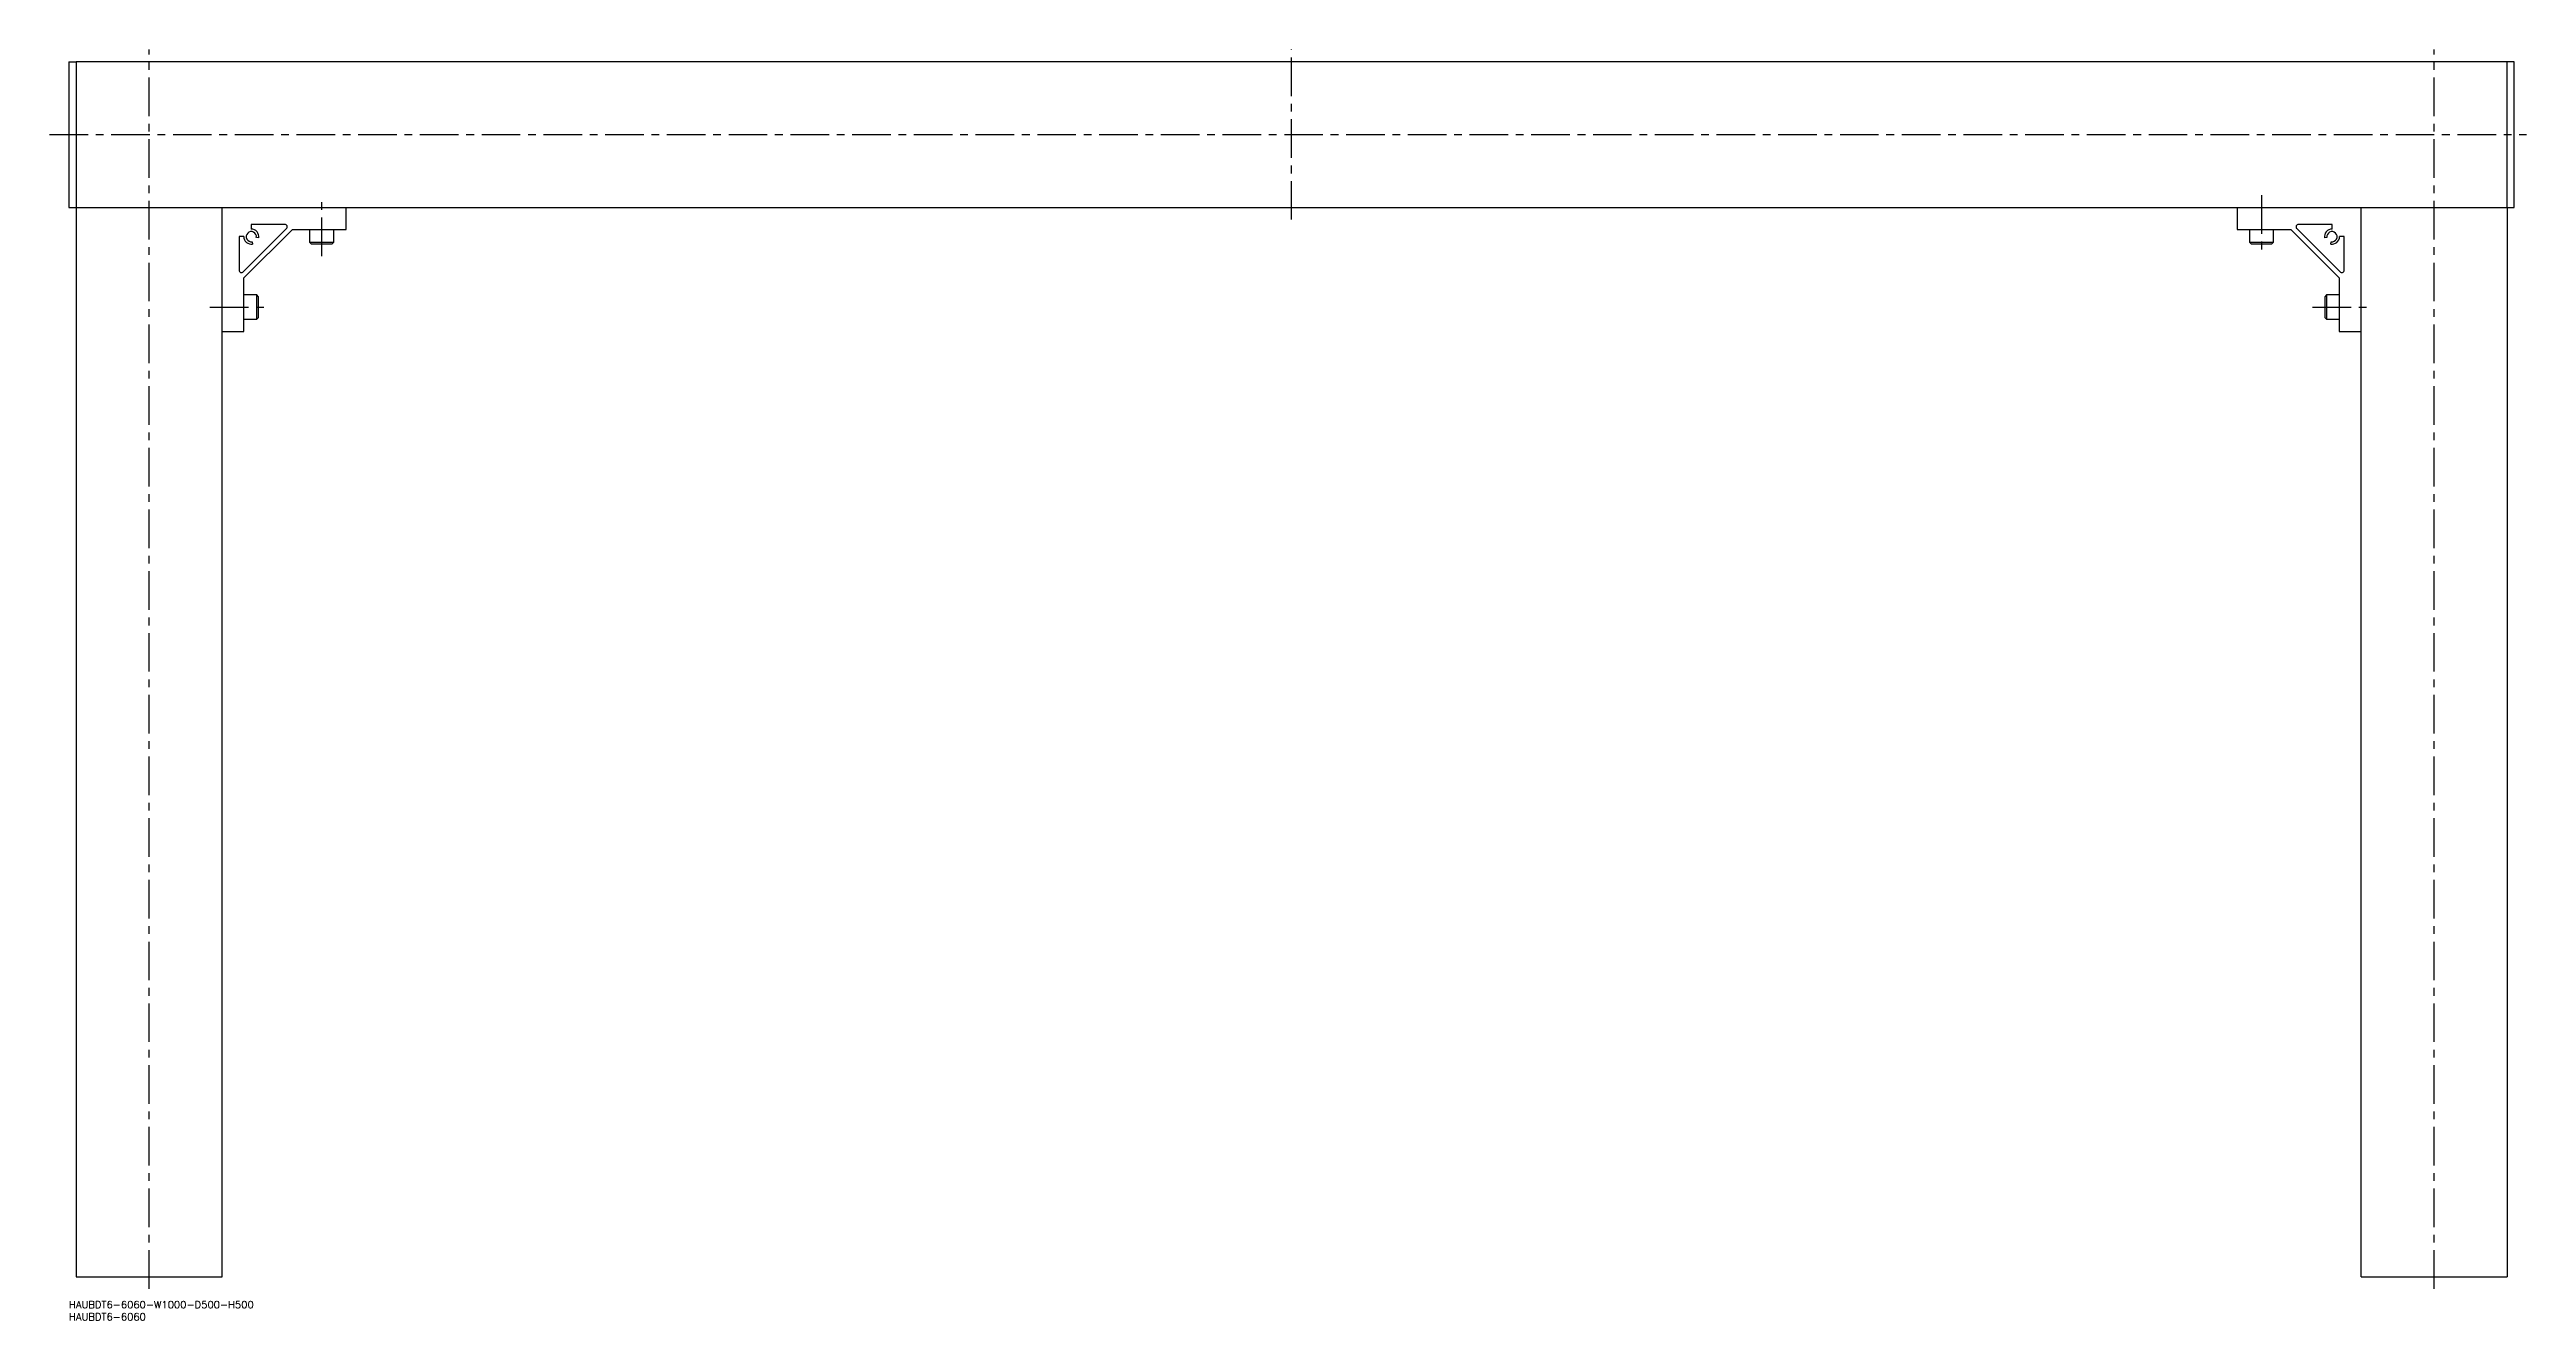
# Model space of a CAD drawing. Extents: x -8 to 1691, y -8 to 1075.
# Drawn here: x -8 to 1011, y -8 to 515 of the extents above; entities that cross this region are included whole.
import ezdxf

# ---------------------------------------------------------------- set-up
doc = ezdxf.new("R2010")
doc.units = 0
doc.header["$LTSCALE"] = 0.5
doc.linetypes.add('CENTER', pattern=[50.8, 31.75, -6.35, 6.35, -6.35])
for name, color, linetype in [('MSM_CENTER', 1, 'CENTER'), ('MSM_CONTINUOUS', 7, 'CONTINUOUS'), ('MSM_PART_NUMBER', 7, 'CONTINUOUS')]:
    doc.layers.add(name, color=color, linetype=linetype)
doc.styles.get("Standard").update_dxf_attribs({"font": 'txt.shx', "height": 3, "bigfont": 'bigfont.shx'})

# ---------------------------------------------------------------- blocks, each defined once
blk = doc.blocks.new('*U8')
at = {"layer": 'MSM_PART_NUMBER'}
blk.add_text('HAUBDT6-6060-W1000-D500-H500', height=3, dxfattribs=at).set_placement((0, -3))
blk = doc.blocks.new('*U9')
at = {"layer": 'MSM_PART_NUMBER'}
blk.add_text('HAUBDT6-6060', height=3, dxfattribs=at).set_placement((0, -8))

msp = doc.modelspace()

# ---------------------------------------------------------------- linework, layer by layer
at = {"layer": 'MSM_CENTER'}
for p, q in [((33, 5), (33, 515)), ((503, 445), (503, 515)), ((973, 5), (973, 515)), ((-8, 480), (1011, 480)), ((104, 430), (104, 455)), ((902, 455), (902, 430)), ((58, 409), (83, 409)), ((923, 409), (948, 409))]:
    msp.add_line(p, q, dxfattribs=at)
at = {"layer": 'MSM_CONTINUOUS'}
for p, q in [((0, 510), (3, 510)), ((0, 510), (0, 450)), ((3, 510), (3, 450)), ((1006, 510), (3, 510)), ((1003, 450), (1003, 510)), ((1006, 450), (1006, 510)), ((0, 450), (1006, 450)), ((3, 450), (3, 10)), ((63, 10), (63, 450)), ((114, 441), (114, 450)), ((892, 450), (892, 441)), ((943, 10), (943, 450)), ((1003, 450), (1003, 10)), ((71.7, 423.5), (89.5, 441.3)), ((72, 421), (92, 441)), ((75, 443), (75, 441.1)), ((88.8, 443), (75, 443)), ((92, 441), (114, 441)), ((99, 441), (99, 435.7)), ((109, 435.7), (109, 441)), ((892, 441), (914, 441)), ((897, 441), (897, 435.7)), ((907, 435.7), (907, 441)), ((914, 441), (934, 421)), ((916.5, 441.3), (934.3, 423.5)), ((931, 443), (917.2, 443)), ((931, 441.1), (931, 443)), ((70, 438), (70, 424.2)), ((71.9, 438), (70, 438)), ((75.4, 435.9), (75.5, 434.9)), ((78.1, 437.5), (77.1, 437.6)), ((99, 435.7), (99.7, 435)), ((99, 435.7), (109, 435.7)), ((99.7, 435), (108.3, 435)), ((108.3, 435), (109, 435.7)), ((897, 435.7), (897.7, 435)), ((897, 435.7), (907, 435.7)), ((897.7, 435), (906.3, 435)), ((906.3, 435), (907, 435.7)), ((928.9, 437.6), (927.9, 437.5)), ((930.5, 434.9), (930.6, 435.9)), ((936, 438), (934.1, 438)), ((936, 424.2), (936, 438)), ((72, 399), (72, 421)), ((934, 421), (934, 399)), ((77.3, 414), (72, 414)), ((78, 413.3), (77.3, 414)), ((77.3, 404), (77.3, 414)), ((78, 404.7), (78, 413.3)), ((928.7, 414), (928, 413.3)), ((928, 413.3), (928, 404.7)), ((934, 414), (928.7, 414)), ((928.7, 414), (928.7, 404)), ((63, 399), (72, 399)), ((72, 404), (77.3, 404)), ((77.3, 404), (78, 404.7)), ((928, 404.7), (928.7, 404)), ((928.7, 404), (934, 404)), ((934, 399), (943, 399)), ((3, 10), (63, 10)), ((943, 10), (1003, 10))]:
    msp.add_line(p, q, dxfattribs=at)
for centre, radius, start, end in [((75, 438), 2.1, 350, 280), ((75, 438), 3.1, 350, 90), ((88.8, 442), 1, 315, 90), ((917.2, 442), 1, 90, 225), ((931, 438), 3.1, 90, 190), ((931, 438), 2.1, 260, 190), ((75, 438), 3.1, 180, 280), ((931, 438), 3.1, 260, 0), ((71, 424.2), 1, 180, 315), ((935, 424.2), 1, 225, 0)]:
    msp.add_arc(centre, radius, start, end, dxfattribs=at)

# ---------------------------------------------------------------- block references
for name in ['*U8', '*U9']:
    msp.add_blockref(name, (0, 0), dxfattribs=at)

doc.saveas('drawing.dxf')
